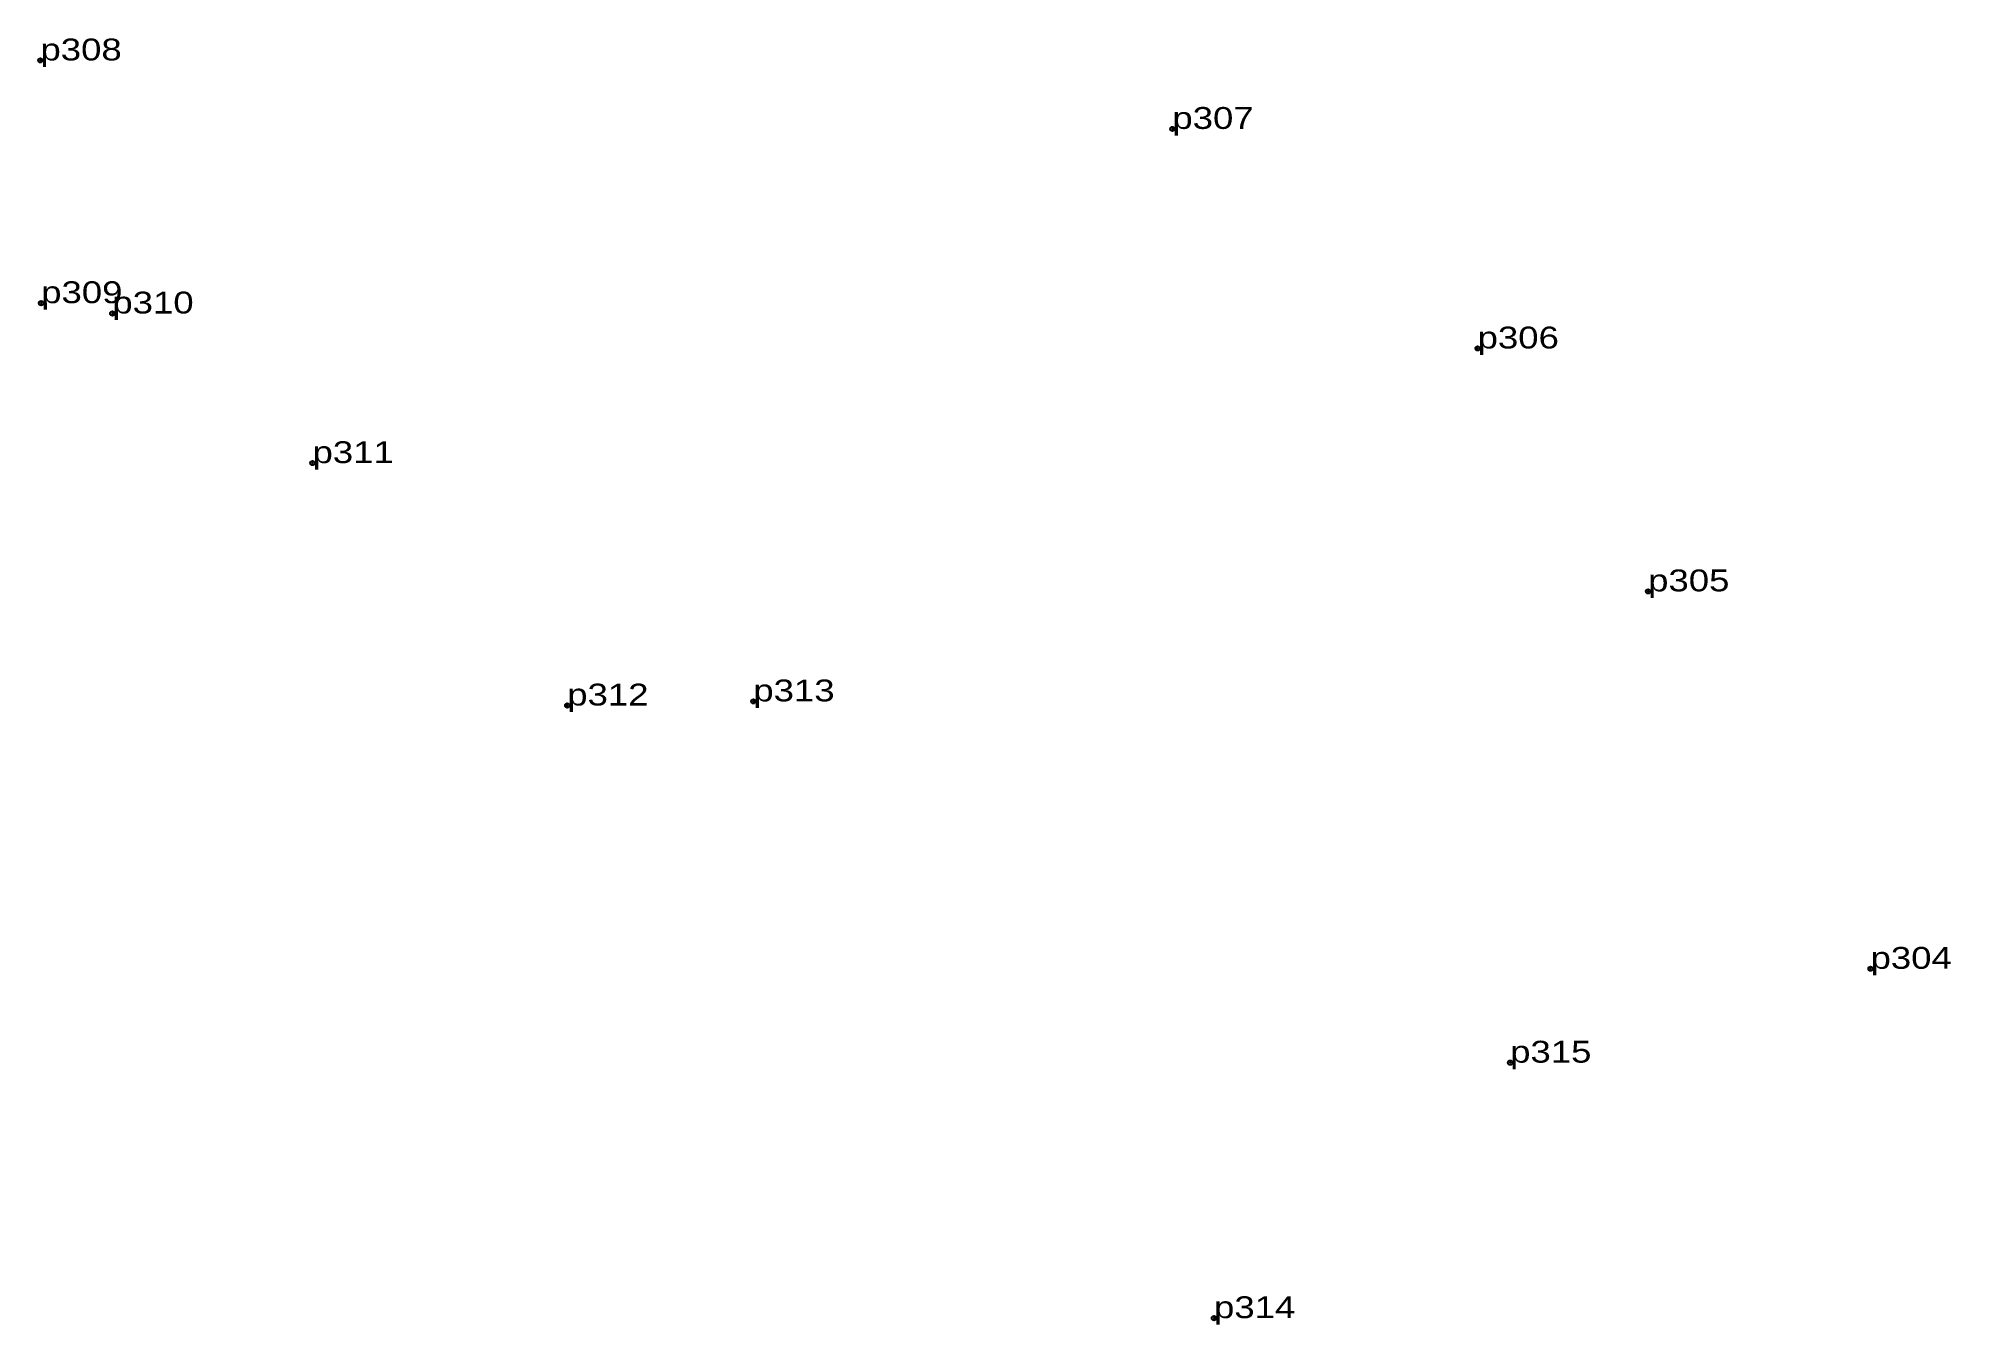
# Model space of a CAD drawing. Header units: metres. Extents: x 534559 to 555232, y 1820931 to 1853148.
# Drawn here: x 551239.3 to 551396.8, y 1822306 to 1822412 of the extents above; entities that cross this region are included whole.
import ezdxf

# ---------------------------------------------------------------- set-up
doc = ezdxf.new("R2010")
doc.units = ezdxf.units.M
doc.header["$LTSCALE"] = 0.72
doc.header["$PDMODE"] = 32
doc.header["$PDSIZE"] = 0.36
doc.layers.add('12', color=7, linetype='Continuous')
doc.layers.add('7', color=7, linetype='Continuous')

msp = doc.modelspace()

# ---------------------------------------------------------------- texts
at = {"layer": '12', "width": 1.25}
for s, p in [('p308', (551239.53, 1822410.14)), ('p308', (551239.53, 1822410.14)), ('p308', (551239.53, 1822410.14)), ('p307', (551332.72, 1822404.5)), ('p307', (551332.72, 1822404.5)), ('p307', (551332.72, 1822404.5)), ('p309', (551239.59, 1822390.15)), ('p309', (551239.59, 1822390.15)), ('p309', (551239.59, 1822390.15)), ('p310', (551245.45, 1822389.3)), ('p310', (551245.45, 1822389.3)), ('p310', (551245.45, 1822389.3)), ('p306', (551357.85, 1822386.42)), ('p306', (551357.85, 1822386.42)), ('p306', (551357.85, 1822386.42)), ('p311', (551261.93, 1822376.98)), ('p311', (551261.93, 1822376.98)), ('p311', (551261.93, 1822376.98)), ('p305', (551371.89, 1822366.42)), ('p305', (551371.89, 1822366.42)), ('p305', (551371.89, 1822366.42)), ('p312', (551282.9, 1822357.02)), ('p312', (551282.9, 1822357.02)), ('p312', (551282.9, 1822357.02)), ('p313', (551298.22, 1822357.36)), ('p313', (551298.22, 1822357.36)), ('p313', (551298.22, 1822357.36)), ('p304', (551390.2, 1822335.34)), ('p304', (551390.2, 1822335.34)), ('p304', (551390.2, 1822335.34)), ('p315', (551360.53, 1822327.61)), ('p315', (551360.53, 1822327.61)), ('p315', (551360.53, 1822327.61)), ('p314', (551336.15, 1822306.57)), ('p314', (551336.15, 1822306.57)), ('p314', (551336.15, 1822306.57))]:
    msp.add_text(s, height=1.8, dxfattribs=at).set_placement(p)

# ---------------------------------------------------------------- linework, layer by layer
at = {"layer": '7'}
for p in [(551239.53, 1822410.14), (551332.72, 1822404.5), (551239.59, 1822390.15), (551245.45, 1822389.3), (551357.85, 1822386.42), (551261.93, 1822376.98), (551371.89, 1822366.42), (551282.9, 1822357.02), (551298.23, 1822357.36), (551390.2, 1822335.34), (551360.53, 1822327.61), (551336.15, 1822306.57)]:
    msp.add_point(p, dxfattribs=at)

msp.set_redraw_order([(e.dxf.handle, doc.entitydb.next_handle()) for e in msp.query("TEXT MTEXT ATTDEF DIMENSION ARC_DIMENSION")])  # texts and dimensions are drawn at this point

doc.saveas('drawing.dxf')
